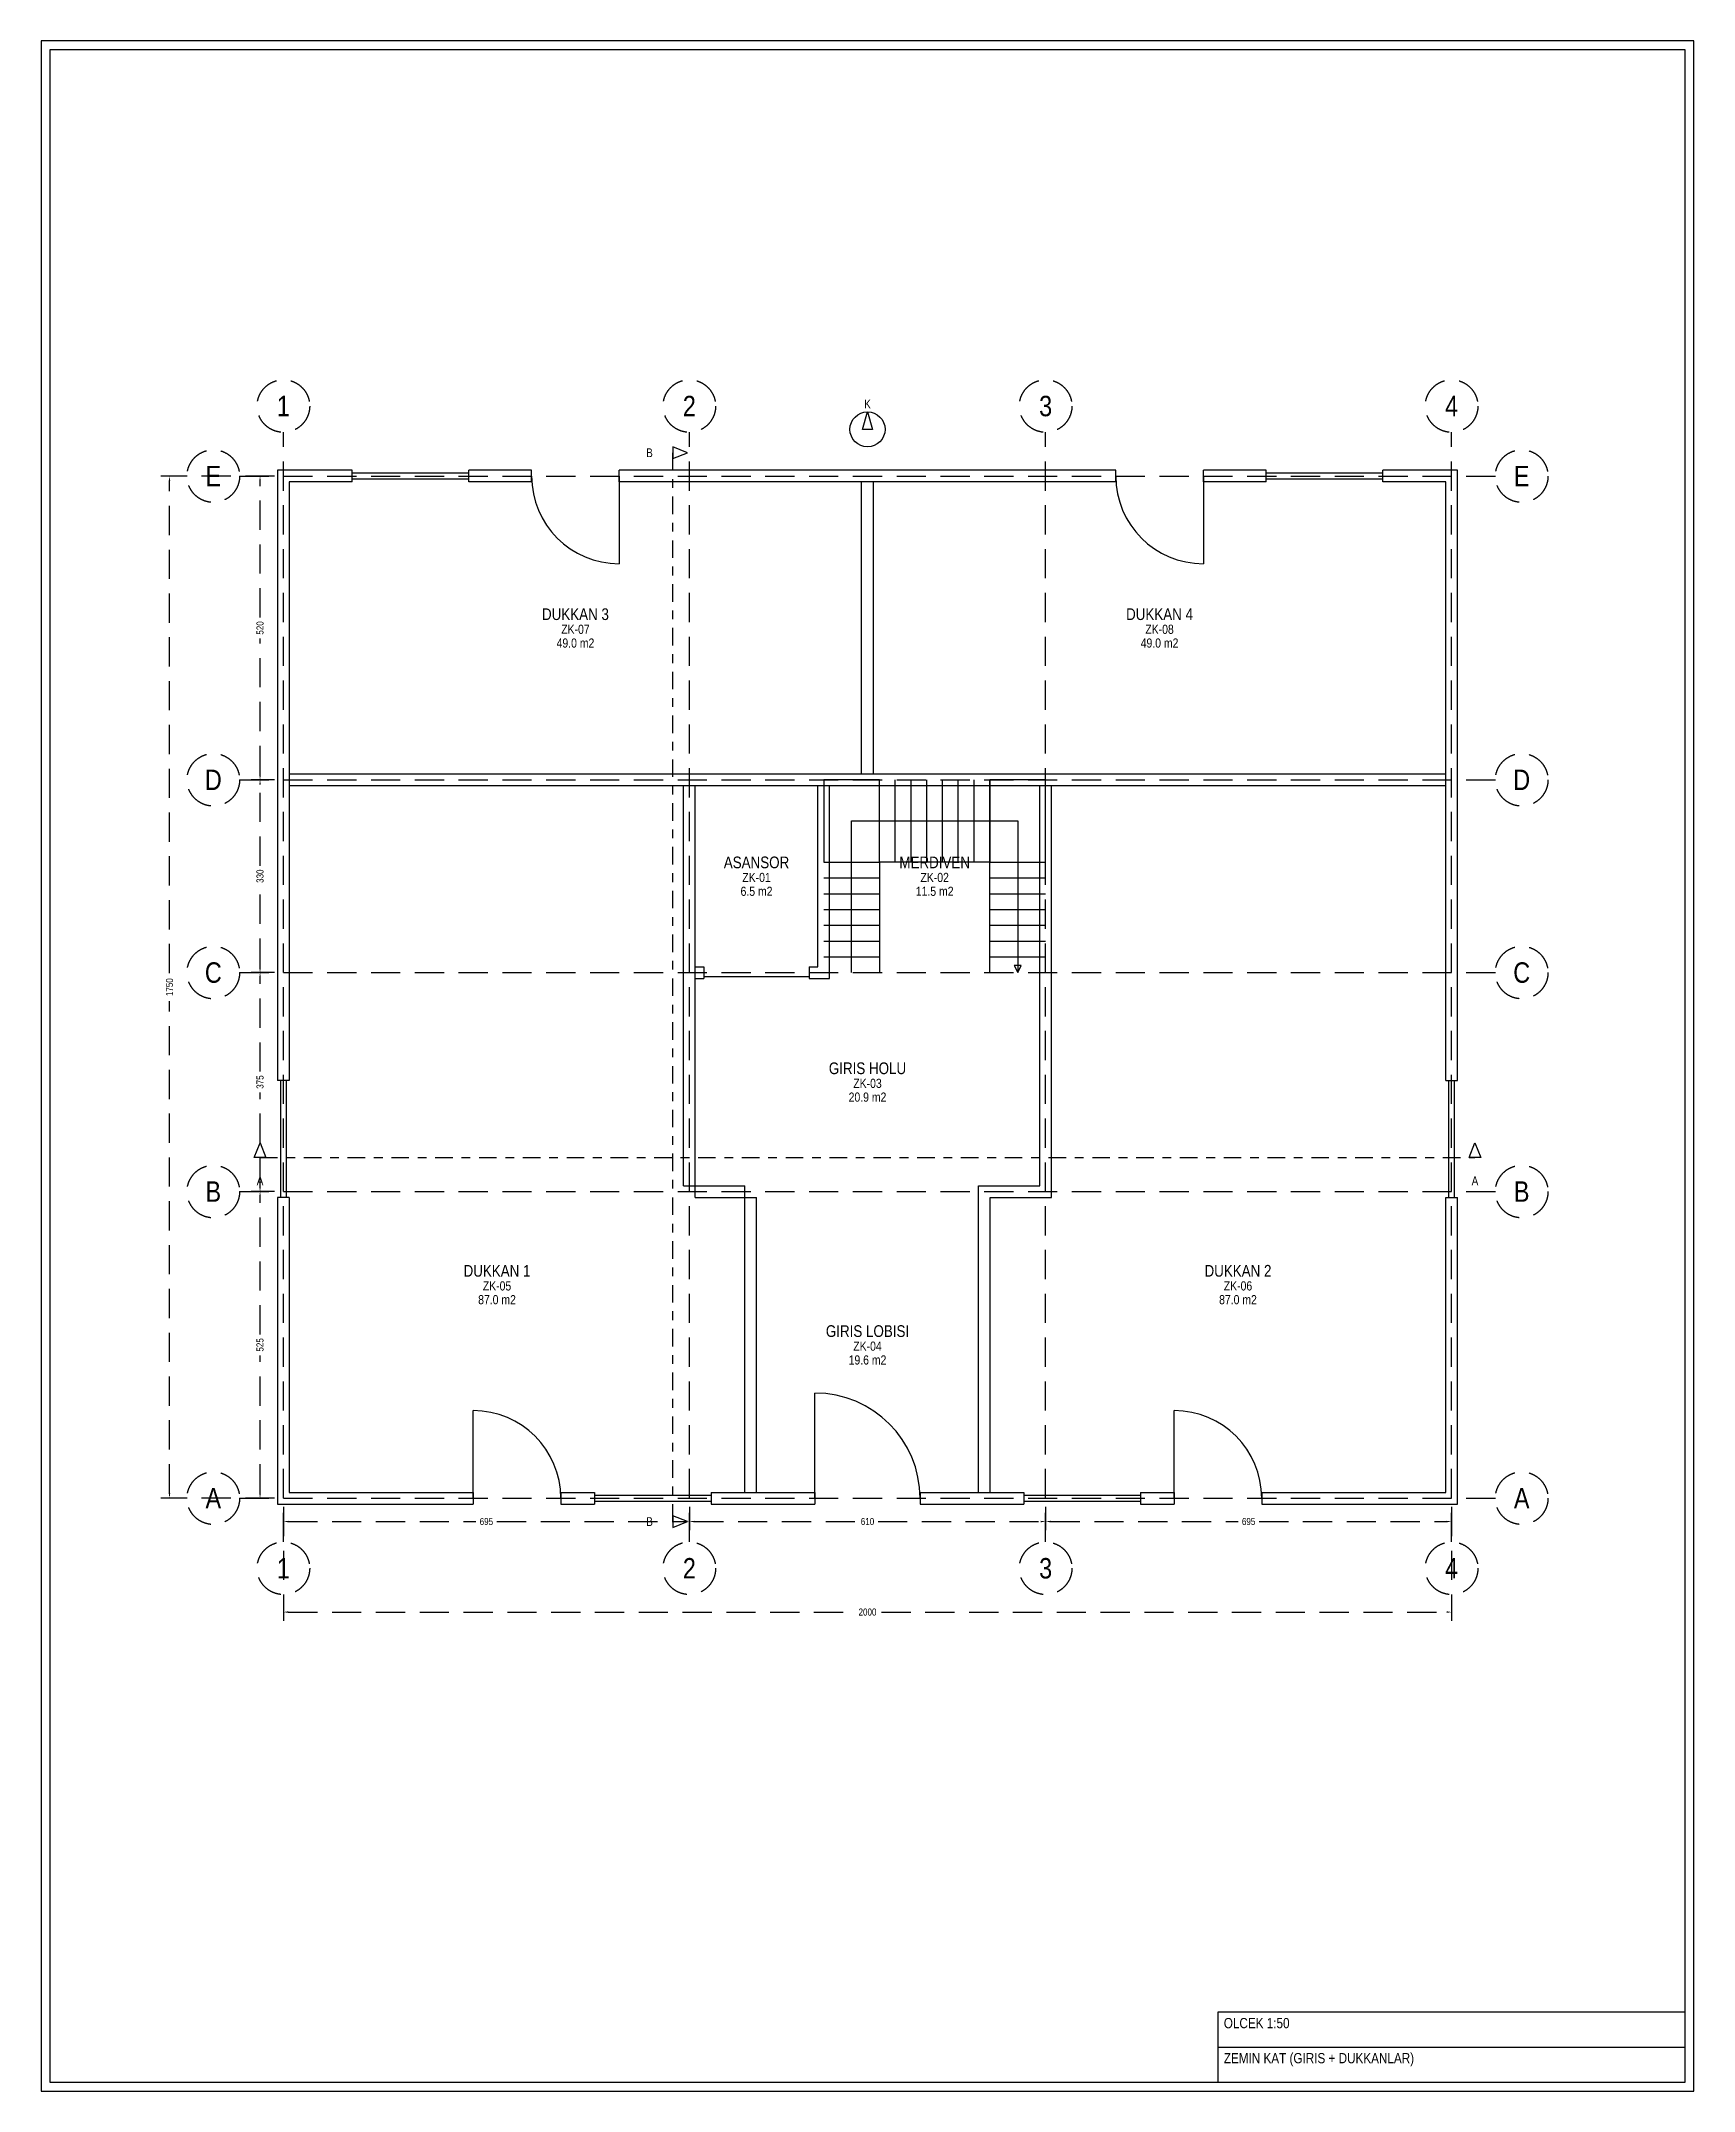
# Model space of a CAD drawing. Header units: millimetres. Extents: x -500 to 372900, y -10150 to 24950.
# Drawn here: x 66600 to 94900, y -10150 to 24950 of the extents above; entities that cross this region are included whole.
import ezdxf
from ezdxf.enums import TextEntityAlignment as Align

# ---------------------------------------------------------------- set-up
doc = ezdxf.new("R2010")
doc.units = ezdxf.units.MM
doc.linetypes.add('DASHED', pattern=[750, 500, -250])
doc.linetypes.add('KESIT_HATTI', pattern=[750, 300, -150, 150, -150])
for name, color, linetype, true_color in [('AKS', 8, 'DASHED', 0x434d58), ('KESIT', 1, 'KESIT_HATTI', 0xc81e1e), ('MERDIVEN', 7, 'Continuous', 0x3c7896)]:
    doc.layers.add(name, color=color, linetype=linetype, true_color=true_color)
for name, color, linetype in [('CERCEVE', 7, 'Continuous'), ('DUVARLAR', 7, 'Continuous'), ('KAPI-PENCERE', 7, 'Continuous'), ('METIN', 7, 'Continuous')]:
    doc.layers.add(name, color=color, linetype=linetype)
doc.styles.get("Standard").update_dxf_attribs({"font": 'arialn.ttf'})
doc.dimstyles.get("Standard").update_dxf_attribs({"dimtxt": 2.5, "dimasz": 2.5, "dimexe": 1.25, "dimexo": 0.625, "dimtad": 1, "dimcen": 2.5, "dimazin": 3, "dimtfac": 1, "dimtmove": 0, "dimatfit": 3})

msp = doc.modelspace()

# ---------------------------------------------------------------- texts
at = {"layer": 'AKS'}
for s, p in [('1', (70750, 18700)), ('2', (77700, 18700)), ('3', (83800, 18700)), ('4', (90750, 18700)), ('E', (69550, 17500)), ('E', (91950, 17500)), ('D', (69550, 12300)), ('D', (91950, 12300)), ('C', (69550, 9000)), ('C', (91950, 9000)), ('B', (69550, 5250)), ('B', (91950, 5250)), ('A', (69550, 0)), ('A', (91950, 0)), ('1', (70750, -1200)), ('2', (77700, -1200)), ('3', (83800, -1200)), ('4', (90750, -1200))]:
    msp.add_text(s, height=350, dxfattribs=at).set_placement(p, align=Align.MIDDLE_CENTER)
at = {"layer": 'KESIT'}
for s, p in [('B', (77016.667, 17900)), ('A', (70350, 5433.333)), ('A', (91150, 5433.333)), ('B', (77016.667, -400))]:
    msp.add_text(s, height=150, dxfattribs=at).set_placement(p, align=Align.MIDDLE_CENTER)
at = {"layer": 'METIN'}
msp.add_text('K', height=150, dxfattribs=at).set_placement((80750, 18735), align=Align.MIDDLE_CENTER)
for s, p in [('OLCEK 1:50', (86850, -8900)), ('ZEMIN KAT (GIRIS + DUKKANLAR)', (86850, -9500))]:
    msp.add_text(s, height=175, dxfattribs=at).set_placement(p, align=Align.TOP_LEFT)

# ---------------------------------------------------------------- blocks, each defined once
blk = doc.blocks.new('_CLOSEDFILLED')
at = {"color": 0, "linetype": 'BYBLOCK'}
blk.add_solid([(-1, 0.16), (0, 0), (-1, -0.16)], dxfattribs=at)
blk = doc.blocks.new('*D19')
at = {"layer": 'AKS'}
for p, q in [((70750, -150), (70750, -550)), ((77700, -150), (77700, -550)), ((70834, -400), (74045, -400)), ((74405, -400), (77616, -400))]:
    blk.add_line(p, q, dxfattribs=at)
at = {"layer": 'Defpoints'}
for p in [(70750, 0), (77700, 0), (70750, -400)]:
    blk.add_point(p, dxfattribs=at)
at = {"layer": 'AKS', "xscale": 84, "yscale": 84, "rotation": 180}
blk.add_blockref('_CLOSEDFILLED', (70750, -400), dxfattribs=at)
at = {"layer": 'AKS', "xscale": 84, "yscale": 84}
blk.add_blockref('_CLOSEDFILLED', (77700, -400), dxfattribs=at)
at = {"layer": 'AKS', "insert": (74225, -400), "char_height": 120, "attachment_point": 5}
blk.add_mtext('695', dxfattribs=at)
blk = doc.blocks.new('*D20')
at = {"layer": 'AKS'}
for p, q in [((77700, -150), (77700, -550)), ((83800, -150), (83800, -550)), ((77784, -400), (80570, -400)), ((80930, -400), (83716, -400))]:
    blk.add_line(p, q, dxfattribs=at)
at = {"layer": 'Defpoints'}
for p in [(77700, 0), (83800, 0), (77700, -400)]:
    blk.add_point(p, dxfattribs=at)
at = {"layer": 'AKS', "xscale": 84, "yscale": 84, "rotation": 180}
blk.add_blockref('_CLOSEDFILLED', (77700, -400), dxfattribs=at)
at = {"layer": 'AKS', "xscale": 84, "yscale": 84}
blk.add_blockref('_CLOSEDFILLED', (83800, -400), dxfattribs=at)
at = {"layer": 'AKS', "insert": (80750, -400), "char_height": 120, "attachment_point": 5}
blk.add_mtext('610', dxfattribs=at)
blk = doc.blocks.new('*D21')
at = {"layer": 'AKS'}
for p, q in [((83800, -150), (83800, -550)), ((90750, -150), (90750, -550)), ((83884, -400), (87095, -400)), ((87455, -400), (90666, -400))]:
    blk.add_line(p, q, dxfattribs=at)
at = {"layer": 'Defpoints'}
for p in [(83800, 0), (90750, 0), (83800, -400)]:
    blk.add_point(p, dxfattribs=at)
at = {"layer": 'AKS', "xscale": 84, "yscale": 84, "rotation": 180}
blk.add_blockref('_CLOSEDFILLED', (83800, -400), dxfattribs=at)
at = {"layer": 'AKS', "xscale": 84, "yscale": 84}
blk.add_blockref('_CLOSEDFILLED', (90750, -400), dxfattribs=at)
at = {"layer": 'AKS', "insert": (87275, -400), "char_height": 120, "attachment_point": 5}
blk.add_mtext('695', dxfattribs=at)
blk = doc.blocks.new('*D22')
at = {"layer": 'AKS'}
for p, q in [((70750, -150), (70750, -2100)), ((90750, -150), (90750, -2100)), ((70834, -1950), (80510, -1950)), ((80990, -1950), (90666, -1950))]:
    blk.add_line(p, q, dxfattribs=at)
at = {"layer": 'Defpoints'}
for p in [(70750, 0), (90750, 0), (70750, -1950)]:
    blk.add_point(p, dxfattribs=at)
at = {"layer": 'AKS', "xscale": 84, "yscale": 84, "rotation": 180}
blk.add_blockref('_CLOSEDFILLED', (70750, -1950), dxfattribs=at)
at = {"layer": 'AKS', "xscale": 84, "yscale": 84}
blk.add_blockref('_CLOSEDFILLED', (90750, -1950), dxfattribs=at)
at = {"layer": 'AKS', "insert": (80750, -1950), "char_height": 120, "attachment_point": 5}
blk.add_mtext('2000', dxfattribs=at)
blk = doc.blocks.new('*D23')
at = {"layer": 'AKS'}
for p, q in [((70600, 5250), (70200, 5250)), ((70350, 2805), (70350, 5166)), ((70350, 84), (70350, 2445)), ((70600, 0), (70200, 0))]:
    blk.add_line(p, q, dxfattribs=at)
at = {"layer": 'Defpoints'}
for p in [(70750, 5250), (70350, 0), (70750, 0)]:
    blk.add_point(p, dxfattribs=at)
at = {"layer": 'AKS', "xscale": 84, "yscale": 84}
for p, rotation in [((70350, 5250), 90), ((70350, 0), 270)]:
    blk.add_blockref('_CLOSEDFILLED', p, dxfattribs=dict(at, rotation=rotation))
at = {"layer": 'AKS', "insert": (70350, 2625), "char_height": 120, "attachment_point": 5, "rotation": 90}
blk.add_mtext('525', dxfattribs=at)
blk = doc.blocks.new('*D24')
at = {"layer": 'AKS'}
for p, q in [((70600, 9000), (70200, 9000)), ((70350, 7305), (70350, 8916)), ((70350, 5334), (70350, 6945)), ((70600, 5250), (70200, 5250))]:
    blk.add_line(p, q, dxfattribs=at)
at = {"layer": 'Defpoints'}
for p in [(70750, 9000), (70350, 5250), (70750, 5250)]:
    blk.add_point(p, dxfattribs=at)
at = {"layer": 'AKS', "xscale": 84, "yscale": 84}
for p, rotation in [((70350, 9000), 90), ((70350, 5250), 270)]:
    blk.add_blockref('_CLOSEDFILLED', p, dxfattribs=dict(at, rotation=rotation))
at = {"layer": 'AKS', "insert": (70350, 7125), "char_height": 120, "attachment_point": 5, "rotation": 90}
blk.add_mtext('375', dxfattribs=at)
blk = doc.blocks.new('*D25')
at = {"layer": 'AKS'}
for p, q in [((70600, 12300), (70200, 12300)), ((70350, 10830), (70350, 12216)), ((70350, 9084), (70350, 10470)), ((70600, 9000), (70200, 9000))]:
    blk.add_line(p, q, dxfattribs=at)
at = {"layer": 'Defpoints'}
for p in [(70750, 12300), (70350, 9000), (70750, 9000)]:
    blk.add_point(p, dxfattribs=at)
at = {"layer": 'AKS', "xscale": 84, "yscale": 84}
for p, rotation in [((70350, 12300), 90), ((70350, 9000), 270)]:
    blk.add_blockref('_CLOSEDFILLED', p, dxfattribs=dict(at, rotation=rotation))
at = {"layer": 'AKS', "insert": (70350, 10650), "char_height": 120, "attachment_point": 5, "rotation": 90}
blk.add_mtext('330', dxfattribs=at)
blk = doc.blocks.new('*D26')
at = {"layer": 'AKS'}
for p, q in [((70600, 17500), (70200, 17500)), ((70350, 15080), (70350, 17416)), ((70350, 12384), (70350, 14720)), ((70600, 12300), (70200, 12300))]:
    blk.add_line(p, q, dxfattribs=at)
at = {"layer": 'Defpoints'}
for p in [(70750, 17500), (70350, 12300), (70750, 12300)]:
    blk.add_point(p, dxfattribs=at)
at = {"layer": 'AKS', "xscale": 84, "yscale": 84}
for p, rotation in [((70350, 17500), 90), ((70350, 12300), 270)]:
    blk.add_blockref('_CLOSEDFILLED', p, dxfattribs=dict(at, rotation=rotation))
at = {"layer": 'AKS', "insert": (70350, 14900), "char_height": 120, "attachment_point": 5, "rotation": 90}
blk.add_mtext('520', dxfattribs=at)
blk = doc.blocks.new('*D27')
at = {"layer": 'AKS'}
for p, q in [((70600, 17500), (68650, 17500)), ((68800, 8990), (68800, 17416)), ((68800, 84), (68800, 8510)), ((70600, 0), (68650, 0))]:
    blk.add_line(p, q, dxfattribs=at)
at = {"layer": 'Defpoints'}
for p in [(70750, 17500), (68800, 0), (70750, 0)]:
    blk.add_point(p, dxfattribs=at)
at = {"layer": 'AKS', "xscale": 84, "yscale": 84}
for p, rotation in [((68800, 17500), 90), ((68800, 0), 270)]:
    blk.add_blockref('_CLOSEDFILLED', p, dxfattribs=dict(at, rotation=rotation))
at = {"layer": 'AKS', "insert": (68800, 8750), "char_height": 120, "attachment_point": 5, "rotation": 90}
blk.add_mtext('1750', dxfattribs=at)
blk = doc.blocks.new('MAHAL_ETIKET')
at = {"layer": 'METIN'}
for tag, height, p in [('MAHAL_ADI', 100, (0, 118)), ('MAHAL_KOD', 78, (0, -11)), ('ALAN', 78, (0, -129))]:
    blk.add_attdef(tag, text='', height=height, dxfattribs=at).set_placement(p, align=Align.MIDDLE_CENTER)

# ---------------------------------------------------------------- dimensions: what is measured, and where the dimension line sits
at = {"layer": 'AKS'}
for base, p1, p2, text, picture, middle in [((68800, 0), (70750, 0), (70750, 17500), '1750', '*D27', (68800, 8750)), ((70350, 12300), (70750, 12300), (70750, 17500), '520', '*D26', (70350, 14900)), ((70350, 9000), (70750, 9000), (70750, 12300), '330', '*D25', (70350, 10650)), ((70350, 5250), (70750, 5250), (70750, 9000), '375', '*D24', (70350, 7125)), ((70350, 0), (70750, 0), (70750, 5250), '525', '*D23', (70350, 2625))]:
    dim = msp.add_linear_dim(base=base, p1=p1, p2=p2, angle=90, text=text, dimstyle='Standard', override={"dimtxt": 120, "dimasz": 84, "dimexe": 150, "dimexo": 150, "dimgap": 80}, dxfattribs=at)
    dim.commit()
    dim.dimension.update_dxf_attribs({"geometry": picture, "text_midpoint": middle})
for base, p1, p2, text, picture, middle in [((70750, -400), (70750, 0), (77700, 0), '695', '*D19', (74225, -400)), ((70750, -1950), (70750, 0), (90750, 0), '2000', '*D22', (80750, -1950)), ((77700, -400), (77700, 0), (83800, 0), '610', '*D20', (80750, -400)), ((83800, -400), (83800, 0), (90750, 0), '695', '*D21', (87275, -400))]:
    dim = msp.add_linear_dim(base=base, p1=p1, p2=p2, text=text, dimstyle='Standard', override={"dimtxt": 120, "dimasz": 84, "dimexe": 150, "dimexo": 150, "dimgap": 80}, dxfattribs=at)
    dim.commit()
    dim.dimension.update_dxf_attribs({"geometry": picture, "text_midpoint": middle})

# ---------------------------------------------------------------- linework, layer by layer
at = {"layer": 'AKS', "linetype": 'DASHED'}
for p, q in [((70750, -750), (70750, 18250)), ((77700, -750), (77700, 18250)), ((83800, -750), (83800, 18250)), ((90750, -750), (90750, 18250)), ((70000, 17500), (91500, 17500)), ((70000, 12300), (91500, 12300)), ((70000, 9000), (91500, 9000)), ((70000, 5250), (91500, 5250)), ((70000, 0), (91500, 0))]:
    msp.add_line(p, q, dxfattribs=at)
at = {"layer": 'AKS'}
for centre in [(70750, 18700), (77700, 18700), (83800, 18700), (90750, 18700), (69550, 17500), (91950, 17500), (69550, 12300), (91950, 12300), (69550, 9000), (91950, 9000), (69550, 5250), (91950, 5250), (69550, 0), (91950, 0), (70750, -1200), (77700, -1200), (83800, -1200), (90750, -1200)]:
    msp.add_circle(centre, 450, dxfattribs=at)
at = {"layer": 'CERCEVE'}
msp.add_line((86750, -9400), (94750, -9400), dxfattribs=at)
for points in [[(66600, -10150), (94900, -10150), (94900, 24950), (66600, 24950)], [(66750, -10000), (94750, -10000), (94750, 24800), (66750, 24800)], [(80750, 18600), (80834, 18300), (80666, 18300)], [(86750, -10000), (94750, -10000), (94750, -8800), (86750, -8800)]]:
    msp.add_lwpolyline(points, close=True, dxfattribs=at)
msp.add_circle((80750, 18300), 300, dxfattribs=at)
at = {"layer": 'DUVARLAR'}
for p, q in [((71925, 17600), (70650, 17600)), ((70650, 17600), (70650, 7150)), ((71925, 17400), (71925, 17600)), ((75000, 17600), (73925, 17600)), ((73925, 17400), (73925, 17600)), ((75000, 17400), (75000, 17600)), ((85000, 17600), (76500, 17600)), ((76500, 17400), (76500, 17600)), ((85000, 17400), (85000, 17600)), ((87575, 17600), (86500, 17600)), ((86500, 17400), (86500, 17600)), ((87575, 17400), (87575, 17600)), ((90850, 17600), (89575, 17600)), ((89575, 17400), (89575, 17600)), ((90850, 7150), (90850, 17600)), ((71925, 17400), (70850, 17400)), ((70850, 17400), (70850, 7150)), ((75000, 17400), (73925, 17400)), ((85000, 17400), (76500, 17400)), ((80650, 12400), (80650, 17400)), ((80850, 12400), (80850, 17400)), ((87575, 17400), (86500, 17400)), ((90650, 17400), (89575, 17400)), ((90650, 7150), (90650, 17400)), ((70850, 12400), (90650, 12400)), ((70850, 12200), (90650, 12200)), ((77600, 5350), (77600, 12200)), ((77800, 5150), (77800, 12200)), ((79900, 9100), (79900, 12200)), ((80100, 8900), (80100, 12200)), ((83700, 5350), (83700, 12200)), ((83900, 5150), (83900, 12200)), ((77800, 9100), (77950, 9100)), ((77800, 8900), (77950, 8900)), ((77950, 9100), (77950, 8900)), ((79750, 9100), (79900, 9100)), ((79750, 9100), (79750, 8900)), ((79750, 8900), (80100, 8900)), ((70850, 7150), (70650, 7150)), ((90650, 7150), (90850, 7150)), ((77600, 5350), (78650, 5350)), ((78650, 100), (78650, 5350)), ((82650, 5350), (83700, 5350)), ((82650, 100), (82650, 5350)), ((70650, 5150), (70650, -100)), ((70850, 5150), (70650, 5150)), ((70850, 5150), (70850, 100)), ((77800, 5150), (78850, 5150)), ((78850, 100), (78850, 5150)), ((82850, 5150), (83900, 5150)), ((82850, 100), (82850, 5150)), ((90650, 100), (90650, 5150)), ((90650, 5150), (90850, 5150)), ((90850, -100), (90850, 5150)), ((70850, 100), (74000, 100)), ((74000, 100), (74000, -100)), ((75500, 100), (76075, 100)), ((75500, 100), (75500, -100)), ((76075, 100), (76075, -100)), ((78075, 100), (79850, 100)), ((78075, 100), (78075, -100)), ((79850, 100), (79850, -100)), ((81650, 100), (83425, 100)), ((81650, 100), (81650, -100)), ((83425, 100), (83425, -100)), ((85425, 100), (86000, 100)), ((85425, 100), (85425, -100)), ((86000, 100), (86000, -100)), ((87500, 100), (90650, 100)), ((87500, 100), (87500, -100)), ((70650, -100), (74000, -100)), ((75500, -100), (76075, -100)), ((78075, -100), (79850, -100)), ((81650, -100), (83425, -100)), ((85425, -100), (86000, -100)), ((87500, -100), (90850, -100))]:
    msp.add_line(p, q, dxfattribs=at)
at = {"layer": 'KAPI-PENCERE'}
for p, q in [((73925, 17550), (71925, 17550)), ((89575, 17550), (87575, 17550)), ((73925, 17450), (71925, 17450)), ((76500, 17500), (76500, 16000)), ((86500, 17500), (86500, 16000)), ((89575, 17450), (87575, 17450)), ((77950, 8933.333), (79750, 8933.333)), ((79750, 8933.333), (79750, 8900)), ((70700, 7150), (70700, 5150)), ((70800, 7150), (70800, 5150)), ((90700, 5150), (90700, 7150)), ((90800, 5150), (90800, 7150)), ((79850, 0), (79850, 1800)), ((74000, 0), (74000, 1500)), ((86000, 0), (86000, 1500)), ((76075, 50), (78075, 50)), ((83425, 50), (85425, 50)), ((76075, -50), (78075, -50)), ((83425, -50), (85425, -50))]:
    msp.add_line(p, q, dxfattribs=at)
for centre, radius, start, end in [((76500, 17500), 1500, 180, -90), ((86500, 17500), 1500, 180, -90), ((79850, 0), 1800, 0, 90), ((74000, 0), 1500, 0, 90), ((86000, 0), 1500, 0, 90)]:
    msp.add_arc(centre, radius, start, end, dxfattribs=at)
at = {"layer": 'KESIT', "linetype": 'KESIT_HATTI'}
for p, q in [((77416.667, -400), (77416.667, 17900)), ((70350, 5833.333), (91150, 5833.333))]:
    msp.add_line(p, q, dxfattribs=at)
at = {"layer": 'KESIT'}
for points in [[(77666.667, 17900), (77416.667, 18000), (77416.667, 17800)], [(70350, 6083.333), (70450, 5833.333), (70250, 5833.333)], [(91150, 6083.333), (91250, 5833.333), (91050, 5833.333)], [(77666.667, -400), (77416.667, -300), (77416.667, -500)]]:
    msp.add_lwpolyline(points, close=True, dxfattribs=at)
at = {"layer": 'MERDIVEN'}
for p, q in [((81225, 10890), (81225, 12300)), ((81495, 10890), (81495, 12300)), ((81765, 10890), (81765, 12300)), ((82035, 10890), (82035, 12300)), ((82305, 10890), (82305, 12300)), ((82575, 10890), (82575, 12300)), ((82845, 10890), (82845, 12300)), ((80477.5, 9000), (80477.5, 11595)), ((80477.5, 11595), (83322.5, 11595)), ((83322.5, 11595), (83322.5, 9000)), ((80000, 10890), (80955, 10890)), ((82845, 10890), (80955, 10890)), ((80955, 10890), (80955, 9000)), ((82845, 10890), (83800, 10890)), ((82845, 9000), (82845, 10890)), ((80000, 10620), (80955, 10620)), ((82845, 10620), (83800, 10620)), ((80000, 10350), (80955, 10350)), ((82845, 10350), (83800, 10350)), ((80000, 10080), (80955, 10080)), ((82845, 10080), (83800, 10080)), ((80000, 9810), (80955, 9810)), ((80000, 9540), (80955, 9540)), ((82845, 9810), (83800, 9810)), ((82845, 9540), (83800, 9540)), ((80000, 9270), (80955, 9270)), ((82845, 9270), (83800, 9270))]:
    msp.add_line(p, q, dxfattribs=at)
for points in [[(80000, 10890), (80955, 10890), (80955, 12300), (80000, 12300)], [(82845, 10890), (83800, 10890), (83800, 12300), (82845, 12300)], [(83322.5, 9000), (83382.5, 9120), (83262.5, 9120)]]:
    msp.add_lwpolyline(points, close=True, dxfattribs=at)

# ---------------------------------------------------------------- block references
at = {"layer": 'METIN', "xscale": 2, "yscale": 2}
for p, values in [((75750, 14900), {'MAHAL_ADI': 'DUKKAN 3', 'MAHAL_KOD': 'ZK-07', 'ALAN': '49.0 m2'}), ((85750, 14900), {'MAHAL_ADI': 'DUKKAN 4', 'MAHAL_KOD': 'ZK-08', 'ALAN': '49.0 m2'}), ((78850, 10650), {'MAHAL_ADI': 'ASANSOR', 'MAHAL_KOD': 'ZK-01', 'ALAN': '6.5 m2'}), ((81900, 10650), {'MAHAL_ADI': 'MERDIVEN', 'MAHAL_KOD': 'ZK-02', 'ALAN': '11.5 m2'}), ((80750, 7125), {'MAHAL_ADI': 'GIRIS HOLU', 'MAHAL_KOD': 'ZK-03', 'ALAN': '20.9 m2'}), ((74407.227, 3657.227), {'MAHAL_ADI': 'DUKKAN 1', 'MAHAL_KOD': 'ZK-05', 'ALAN': '87.0 m2'}), ((87092.773, 3657.227), {'MAHAL_ADI': 'DUKKAN 2', 'MAHAL_KOD': 'ZK-06', 'ALAN': '87.0 m2'}), ((80750, 2625), {'MAHAL_ADI': 'GIRIS LOBISI', 'MAHAL_KOD': 'ZK-04', 'ALAN': '19.6 m2'})]:
    msp.add_blockref('MAHAL_ETIKET', p, dxfattribs=at).add_auto_attribs(values)

msp.set_redraw_order([(e.dxf.handle, doc.entitydb.next_handle()) for e in msp.query("TEXT MTEXT ATTDEF DIMENSION ARC_DIMENSION")])  # texts and dimensions are drawn at this point

doc.saveas('drawing.dxf')
